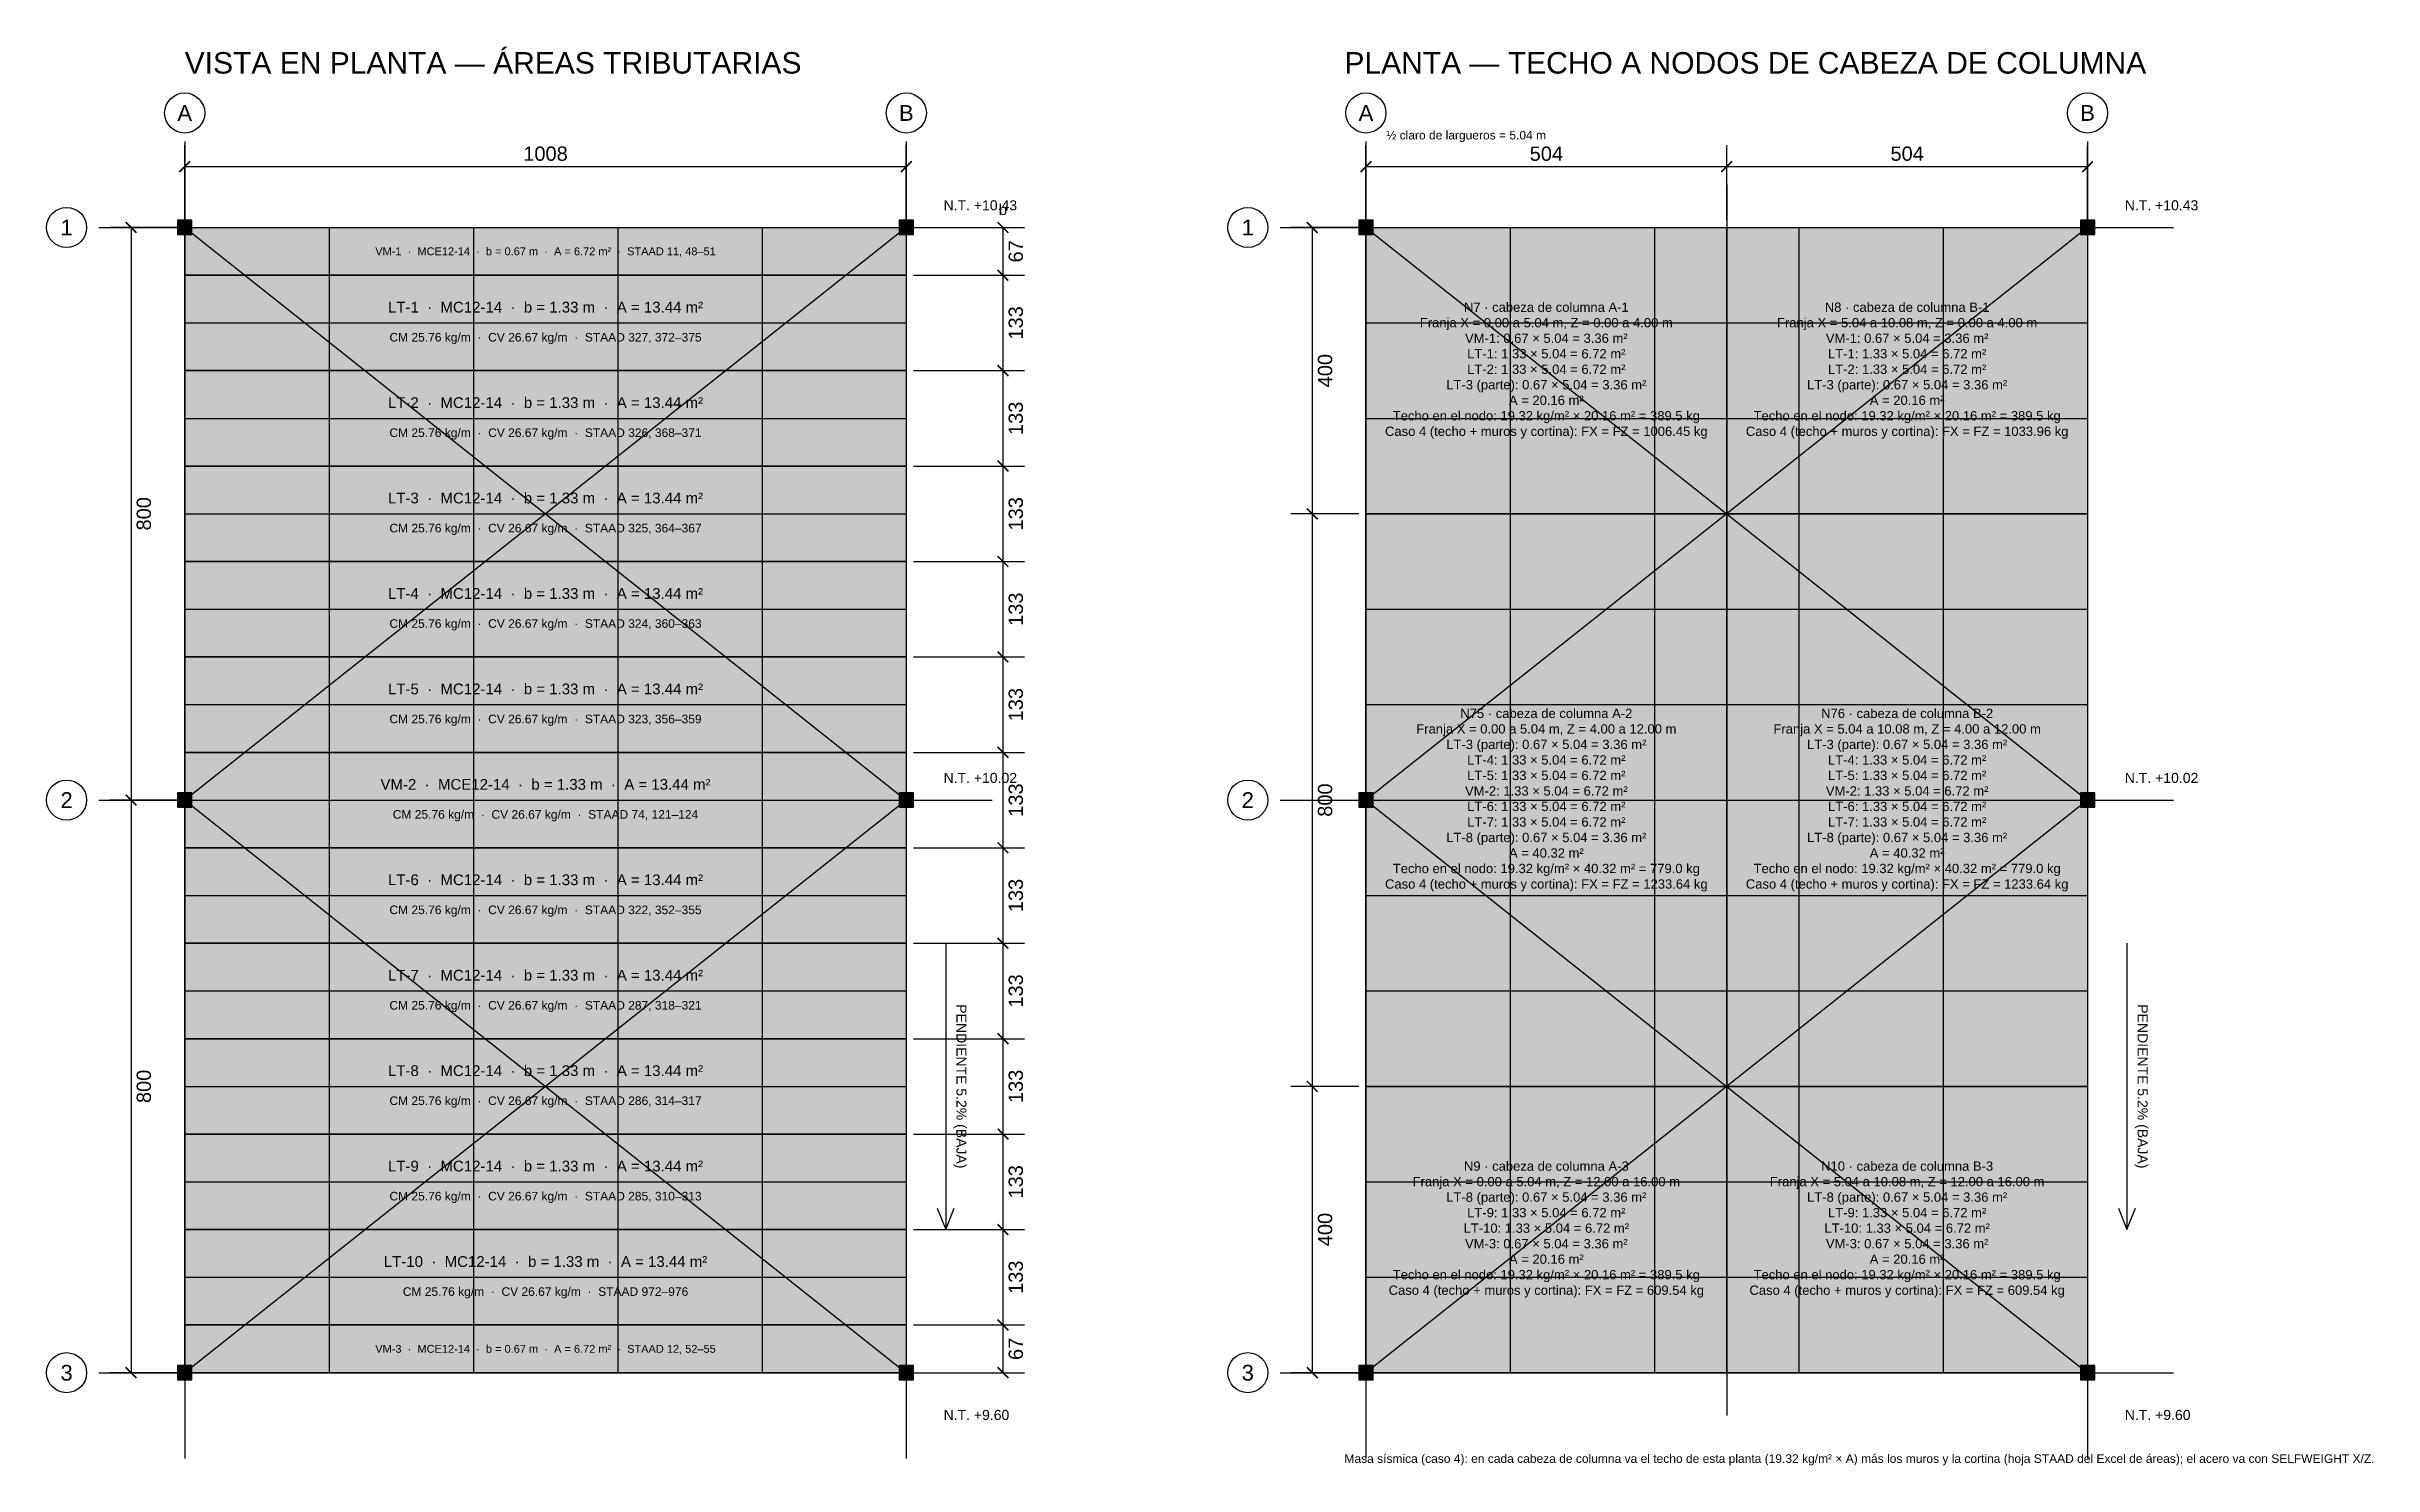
# Model space of a CAD drawing. Header units: metres. Extents: x -2.5 to 51.4, y -37.2 to 2.5.
# Drawn here: x -1.93 to 30.57, y -17.3 to 2.53 of the extents above; entities that cross this region are included whole.
import ezdxf
from ezdxf.enums import TextEntityAlignment as Align

# ---------------------------------------------------------------- set-up
doc = ezdxf.new("R2010")
doc.units = ezdxf.units.M
for name, color, linetype in [('AT-LARGUEROS', 150, 'Continuous'), ('AT-NODOS-TECHO', 1, 'Continuous'), ('AT-VIGAS', 30, 'Continuous'), ('COLUMNAS', 7, 'Continuous'), ('COTAS', 3, 'Continuous'), ('EJES', 8, 'Continuous'), ('MC12-14', 4, 'Continuous'), ('MCE12-14', 3, 'Continuous'), ('PIPS7', 8, 'Continuous'), ('TENSORES', 1, 'Continuous'), ('TEXTO', 7, 'Continuous'), ('TEXTO-AT', 250, 'Continuous'), ('TITULOS', 2, 'Continuous')]:
    doc.layers.add(name, color=color, linetype=linetype)
doc.styles.add('ARIAL', font='arial.ttf')
doc.dimstyles.new('AT-CM', dxfattribs={"dimtxt": 0.2, "dimasz": 0.15, "dimexe": 0.3, "dimexo": 0.1, "dimgap": 0.08, "dimtad": 1, "dimdec": 0, "dimlfac": 100, "dimtxsty": 'ARIAL', "dimblk": 'ARCHTICK', "dimcen": 2.5, "dimazin": 3, "dimtfac": 1, "dimtmove": 0, "dimatfit": 3})

msp = doc.modelspace()

# ---------------------------------------------------------------- texts
at = {"layer": 'COTAS', "style": 'ARIAL'}
for s, height, p in [('½ claro de largueros = 5.04 m', 0.12, (17.9, 1.29)), ('b', 0.15, (11.43, 0.25))]:
    msp.add_text(s, height=height, dxfattribs=at).set_placement(p, align=Align.MIDDLE_CENTER)
at = {"layer": 'EJES', "style": 'ARIAL'}
for s, p in [('A', (0, 1.6)), ('B', (10.08, 1.6)), ('A', (16.5, 1.6)), ('B', (26.58, 1.6)), ('1', (-1.65, 0)), ('1', (14.85, 0)), ('2', (-1.65, -8)), ('2', (14.85, -8)), ('3', (-1.65, -16)), ('3', (14.85, -16))]:
    msp.add_text(s, height=0.22, dxfattribs=at).set_placement(p, align=Align.MIDDLE_CENTER)
at = {"layer": 'TEXTO', "style": 'ARIAL'}
for s, p in [('N.T. +10.43', (10.6, 0.31)), ('N.T. +10.43', (27.1, 0.31)), ('N.T. +10.02', (10.6, -7.69)), ('N.T. +10.02', (27.1, -7.69)), ('N.T. +9.60', (10.6, -16.59)), ('N.T. +9.60', (27.1, -16.59))]:
    msp.add_text(s, height=0.14, dxfattribs=at).set_placement(p, align=Align.MIDDLE_LEFT)
for p in [(10.85, -12), (27.35, -12)]:
    msp.add_text('PENDIENTE 5.2% (BAJA)', height=0.14, rotation=-90, dxfattribs=at).set_placement(p, align=Align.MIDDLE_CENTER)
at = {"layer": 'TEXTO-AT', "style": 'ARIAL'}
for s, height, p in [('VM-1  ·  MCE12-14  ·  b = 0.67 m  ·  A = 6.72 m²  ·  STAAD 11, 48–51', 0.11, (5.04, -0.33333)), ('LT-1  ·  MC12-14  ·  b = 1.33 m  ·  A = 13.44 m²', 0.15, (5.04, -1.11333)), ('CM 25.76 kg/m  ·  CV 26.67 kg/m  ·  STAAD 327, 372–375', 0.12, (5.04, -1.53333)), ('LT-2  ·  MC12-14  ·  b = 1.33 m  ·  A = 13.44 m²', 0.15, (5.04, -2.44667)), ('CM 25.76 kg/m  ·  CV 26.67 kg/m  ·  STAAD 326, 368–371', 0.12, (5.04, -2.86668)), ('LT-3  ·  MC12-14  ·  b = 1.33 m  ·  A = 13.44 m²', 0.15, (5.04, -3.78)), ('CM 25.76 kg/m  ·  CV 26.67 kg/m  ·  STAAD 325, 364–367', 0.12, (5.04, -4.2)), ('LT-4  ·  MC12-14  ·  b = 1.33 m  ·  A = 13.44 m²', 0.15, (5.04, -5.11333)), ('CM 25.76 kg/m  ·  CV 26.67 kg/m  ·  STAAD 324, 360–363', 0.12, (5.04, -5.53333)), ('LT-5  ·  MC12-14  ·  b = 1.33 m  ·  A = 13.44 m²', 0.15, (5.04, -6.44667)), ('CM 25.76 kg/m  ·  CV 26.67 kg/m  ·  STAAD 323, 356–359', 0.12, (5.04, -6.86667)), ('VM-2  ·  MCE12-14  ·  b = 1.33 m  ·  A = 13.44 m²', 0.15, (5.04, -7.78)), ('CM 25.76 kg/m  ·  CV 26.67 kg/m  ·  STAAD 74, 121–124', 0.12, (5.04, -8.2)), ('LT-6  ·  MC12-14  ·  b = 1.33 m  ·  A = 13.44 m²', 0.15, (5.04, -9.11332)), ('CM 25.76 kg/m  ·  CV 26.67 kg/m  ·  STAAD 322, 352–355', 0.12, (5.04, -9.53332)), ('LT-7  ·  MC12-14  ·  b = 1.33 m  ·  A = 13.44 m²', 0.15, (5.04, -10.44667)), ('CM 25.76 kg/m  ·  CV 26.67 kg/m  ·  STAAD 287, 318–321', 0.12, (5.04, -10.86667)), ('LT-8  ·  MC12-14  ·  b = 1.33 m  ·  A = 13.44 m²', 0.15, (5.04, -11.78)), ('CM 25.76 kg/m  ·  CV 26.67 kg/m  ·  STAAD 286, 314–317', 0.12, (5.04, -12.2)), ('LT-9  ·  MC12-14  ·  b = 1.33 m  ·  A = 13.44 m²', 0.15, (5.04, -13.11332)), ('CM 25.76 kg/m  ·  CV 26.67 kg/m  ·  STAAD 285, 310–313', 0.12, (5.04, -13.53332)), ('LT-10  ·  MC12-14  ·  b = 1.33 m  ·  A = 13.44 m²', 0.15, (5.04, -14.44667)), ('CM 25.76 kg/m  ·  CV 26.67 kg/m  ·  STAAD 972–976', 0.12, (5.04, -14.86667)), ('VM-3  ·  MCE12-14  ·  b = 0.67 m  ·  A = 6.72 m²  ·  STAAD 12, 52–55', 0.11, (5.04, -15.66667))]:
    msp.add_text(s, height=height, dxfattribs=at).set_placement(p, align=Align.MIDDLE_CENTER)
msp.add_text('Masa sísmica (caso 4): en cada cabeza de columna va el techo de esta planta (19.32 kg/m² × A) más los muros y la cortina (hoja STAAD del Excel de áreas); el acero va con SELFWEIGHT X/Z.', height=0.12, dxfattribs=at).set_placement((16.2, -17.2), align=Align.MIDDLE_LEFT)
at = {"layer": 'TEXTO-AT', "char_height": 0.13, "attachment_point": 5, "style": 'ARIAL'}
for s, insert in [('N7 · cabeza de columna A-1\\PFranja X = 0.00 a 5.04 m, Z = 0.00 a 4.00 m\\PVM-1: 0.67 × 5.04 = 3.36 m²\\PLT-1: 1.33 × 5.04 = 6.72 m²\\PLT-2: 1.33 × 5.04 = 6.72 m²\\PLT-3 (parte): 0.67 × 5.04 = 3.36 m²\\PA = 20.16 m²\\PTecho en el nodo: 19.32 kg/m² × 20.16 m² = 389.5 kg\\PCaso 4 (techo + muros y cortina): FX = FZ = 1006.45 kg', (19.02, -2)), ('N8 · cabeza de columna B-1\\PFranja X = 5.04 a 10.08 m, Z = 0.00 a 4.00 m\\PVM-1: 0.67 × 5.04 = 3.36 m²\\PLT-1: 1.33 × 5.04 = 6.72 m²\\PLT-2: 1.33 × 5.04 = 6.72 m²\\PLT-3 (parte): 0.67 × 5.04 = 3.36 m²\\PA = 20.16 m²\\PTecho en el nodo: 19.32 kg/m² × 20.16 m² = 389.5 kg\\PCaso 4 (techo + muros y cortina): FX = FZ = 1033.96 kg', (24.06, -2)), ('N75 · cabeza de columna A-2\\PFranja X = 0.00 a 5.04 m, Z = 4.00 a 12.00 m\\PLT-3 (parte): 0.67 × 5.04 = 3.36 m²\\PLT-4: 1.33 × 5.04 = 6.72 m²\\PLT-5: 1.33 × 5.04 = 6.72 m²\\PVM-2: 1.33 × 5.04 = 6.72 m²\\PLT-6: 1.33 × 5.04 = 6.72 m²\\PLT-7: 1.33 × 5.04 = 6.72 m²\\PLT-8 (parte): 0.67 × 5.04 = 3.36 m²\\PA = 40.32 m²\\PTecho en el nodo: 19.32 kg/m² × 40.32 m² = 779.0 kg\\PCaso 4 (techo + muros y cortina): FX = FZ = 1233.64 kg', (19.02, -8)), ('N76 · cabeza de columna B-2\\PFranja X = 5.04 a 10.08 m, Z = 4.00 a 12.00 m\\PLT-3 (parte): 0.67 × 5.04 = 3.36 m²\\PLT-4: 1.33 × 5.04 = 6.72 m²\\PLT-5: 1.33 × 5.04 = 6.72 m²\\PVM-2: 1.33 × 5.04 = 6.72 m²\\PLT-6: 1.33 × 5.04 = 6.72 m²\\PLT-7: 1.33 × 5.04 = 6.72 m²\\PLT-8 (parte): 0.67 × 5.04 = 3.36 m²\\PA = 40.32 m²\\PTecho en el nodo: 19.32 kg/m² × 40.32 m² = 779.0 kg\\PCaso 4 (techo + muros y cortina): FX = FZ = 1233.64 kg', (24.06, -8)), ('N9 · cabeza de columna A-3\\PFranja X = 0.00 a 5.04 m, Z = 12.00 a 16.00 m\\PLT-8 (parte): 0.67 × 5.04 = 3.36 m²\\PLT-9: 1.33 × 5.04 = 6.72 m²\\PLT-10: 1.33 × 5.04 = 6.72 m²\\PVM-3: 0.67 × 5.04 = 3.36 m²\\PA = 20.16 m²\\PTecho en el nodo: 19.32 kg/m² × 20.16 m² = 389.5 kg\\PCaso 4 (techo + muros y cortina): FX = FZ = 609.54 kg', (19.02, -14)), ('N10 · cabeza de columna B-3\\PFranja X = 5.04 a 10.08 m, Z = 12.00 a 16.00 m\\PLT-8 (parte): 0.67 × 5.04 = 3.36 m²\\PLT-9: 1.33 × 5.04 = 6.72 m²\\PLT-10: 1.33 × 5.04 = 6.72 m²\\PVM-3: 0.67 × 5.04 = 3.36 m²\\PA = 20.16 m²\\PTecho en el nodo: 19.32 kg/m² × 20.16 m² = 389.5 kg\\PCaso 4 (techo + muros y cortina): FX = FZ = 609.54 kg', (24.06, -14))]:
    msp.add_mtext(s, dxfattribs=dict(at, insert=insert))
at = {"layer": 'TITULOS', "style": 'ARIAL'}
for s, p in [('VISTA EN PLANTA — ÁREAS TRIBUTARIAS', (0, 2.3)), ('PLANTA — TECHO A NODOS DE CABEZA DE COLUMNA', (16.2, 2.3))]:
    msp.add_text(s, height=0.3, dxfattribs=at).set_placement(p, align=Align.MIDDLE_LEFT)

# ---------------------------------------------------------------- blocks, each defined once
blk = doc.blocks.new('_ARCHTICK')
at = {"color": 0, "linetype": 'ByBlock', "const_width": 0.15}
blk.add_lwpolyline([(-0.5, -0.5), (0.5, 0.5)], dxfattribs=at)

# ---------------------------------------------------------------- dimensions: what is measured, and where the dimension line sits
at = {"layer": 'COTAS'}
for base, p1, p2 in [((0, 0.85), (0, 0), (10.08, 0)), ((16.5, 0.85), (16.5, 0), (21.54, 0)), ((21.54, 0.85), (21.54, 0), (26.58, 0))]:
    msp.add_linear_dim(base=base, p1=p1, p2=p2, dimstyle='AT-CM', dxfattribs=at).render()
for base, p1, p2 in [((-0.75, 0), (0, 0), (0, -8)), ((11.43, 0), (10.08, 0), (10.08, -0.66665)), ((15.75, 0), (16.5, 0), (16.5, -4)), ((11.43, -0.66665), (10.08, -0.66665), (10.08, -2)), ((11.43, -2), (10.08, -2), (10.08, -3.33335)), ((11.43, -3.33335), (10.08, -3.33335), (10.08, -4.66665)), ((15.75, -4), (16.5, -4), (16.5, -12)), ((11.43, -4.66665), (10.08, -4.66665), (10.08, -6)), ((11.43, -6), (10.08, -6), (10.08, -7.33335)), ((11.43, -7.33335), (10.08, -7.33335), (10.08, -8.66665)), ((-0.75, -8), (0, -8), (0, -16)), ((11.43, -8.66665), (10.08, -8.66665), (10.08, -10)), ((11.43, -10), (10.08, -10), (10.08, -11.33335)), ((11.43, -11.33335), (10.08, -11.33335), (10.08, -12.66665)), ((15.75, -12), (16.5, -12), (16.5, -16)), ((11.43, -12.66665), (10.08, -12.66665), (10.08, -14)), ((11.43, -14), (10.08, -14), (10.08, -15.33335)), ((11.43, -15.33335), (10.08, -15.33335), (10.08, -16))]:
    msp.add_linear_dim(base=base, p1=p1, p2=p2, angle=90, dimstyle='AT-CM', dxfattribs=at).render()

# ---------------------------------------------------------------- hatches: boundary and pattern name
at = {"layer": 'AT-LARGUEROS'}
h = msp.add_hatch(color=151, dxfattribs=at)
h.dxf.hatch_style = 1
h.paths.add_polyline_path([(0, -0.66665), (10.08, -0.66665), (10.08, -2), (0, -2)])
h = msp.add_hatch(color=254, dxfattribs=at)
h.dxf.hatch_style = 1
h.paths.add_polyline_path([(0, -2), (10.08, -2), (10.08, -3.33335), (0, -3.33335)])
h = msp.add_hatch(color=151, dxfattribs=at)
h.dxf.hatch_style = 1
h.paths.add_polyline_path([(0, -3.33335), (10.08, -3.33335), (10.08, -4.66665), (0, -4.66665)])
h = msp.add_hatch(color=254, dxfattribs=at)
h.dxf.hatch_style = 1
h.paths.add_polyline_path([(0, -4.66665), (10.08, -4.66665), (10.08, -6), (0, -6)])
h = msp.add_hatch(color=151, dxfattribs=at)
h.dxf.hatch_style = 1
h.paths.add_polyline_path([(0, -6), (10.08, -6), (10.08, -7.33335), (0, -7.33335)])
h = msp.add_hatch(color=254, dxfattribs=at)
h.dxf.hatch_style = 1
h.paths.add_polyline_path([(0, -8.66665), (10.08, -8.66665), (10.08, -10), (0, -10)])
h = msp.add_hatch(color=151, dxfattribs=at)
h.dxf.hatch_style = 1
h.paths.add_polyline_path([(0, -10), (10.08, -10), (10.08, -11.33335), (0, -11.33335)])
h = msp.add_hatch(color=254, dxfattribs=at)
h.dxf.hatch_style = 1
h.paths.add_polyline_path([(0, -11.33335), (10.08, -11.33335), (10.08, -12.66665), (0, -12.66665)])
h = msp.add_hatch(color=151, dxfattribs=at)
h.dxf.hatch_style = 1
h.paths.add_polyline_path([(0, -12.66665), (10.08, -12.66665), (10.08, -14), (0, -14)])
h = msp.add_hatch(color=254, dxfattribs=at)
h.dxf.hatch_style = 1
h.paths.add_polyline_path([(0, -14), (10.08, -14), (10.08, -15.33335), (0, -15.33335)])
at = {"layer": 'AT-NODOS-TECHO'}
h = msp.add_hatch(color=151, dxfattribs=at)
h.dxf.hatch_style = 1
h.paths.add_polyline_path([(16.5, 0), (21.54, 0), (21.54, -4), (16.5, -4)])
h = msp.add_hatch(color=254, dxfattribs=at)
h.dxf.hatch_style = 1
h.paths.add_polyline_path([(21.54, 0), (26.58, 0), (26.58, -4), (21.54, -4)])
h = msp.add_hatch(color=31, dxfattribs=at)
h.dxf.hatch_style = 1
h.paths.add_polyline_path([(16.5, -4), (21.54, -4), (21.54, -12), (16.5, -12)])
h = msp.add_hatch(color=51, dxfattribs=at)
h.dxf.hatch_style = 1
h.paths.add_polyline_path([(21.54, -4), (26.58, -4), (26.58, -12), (21.54, -12)])
h = msp.add_hatch(color=131, dxfattribs=at)
h.dxf.hatch_style = 1
h.paths.add_polyline_path([(16.5, -12), (21.54, -12), (21.54, -16), (16.5, -16)])
h = msp.add_hatch(color=91, dxfattribs=at)
h.dxf.hatch_style = 1
h.paths.add_polyline_path([(21.54, -12), (26.58, -12), (26.58, -16), (21.54, -16)])
at = {"layer": 'AT-VIGAS'}
h = msp.add_hatch(color=31, dxfattribs=at)
h.dxf.hatch_style = 1
h.paths.add_polyline_path([(0, 0), (10.08, 0), (10.08, -0.66665), (0, -0.66665)])
h = msp.add_hatch(color=31, dxfattribs=at)
h.dxf.hatch_style = 1
h.paths.add_polyline_path([(0, -7.33335), (10.08, -7.33335), (10.08, -8.66665), (0, -8.66665)])
h = msp.add_hatch(color=31, dxfattribs=at)
h.dxf.hatch_style = 1
h.paths.add_polyline_path([(0, -15.33335), (10.08, -15.33335), (10.08, -16), (0, -16)])
at = {"layer": 'COLUMNAS'}
h = msp.add_hatch(color=7, dxfattribs=at)
h.dxf.hatch_style = 1
h.paths.add_polyline_path([(-0.1, -0.1), (0.1, -0.1), (0.1, 0.1), (-0.1, 0.1)])
h = msp.add_hatch(color=7, dxfattribs=at)
h.dxf.hatch_style = 1
h.paths.add_polyline_path([(9.98, -0.1), (10.18, -0.1), (10.18, 0.1), (9.98, 0.1)])
h = msp.add_hatch(color=7, dxfattribs=at)
h.dxf.hatch_style = 1
h.paths.add_polyline_path([(16.4, -0.1), (16.6, -0.1), (16.6, 0.1), (16.4, 0.1)])
h = msp.add_hatch(color=7, dxfattribs=at)
h.dxf.hatch_style = 1
h.paths.add_polyline_path([(26.48, -0.1), (26.68, -0.1), (26.68, 0.1), (26.48, 0.1)])
h = msp.add_hatch(color=7, dxfattribs=at)
h.dxf.hatch_style = 1
h.paths.add_polyline_path([(-0.1, -8.1), (0.1, -8.1), (0.1, -7.9), (-0.1, -7.9)])
h = msp.add_hatch(color=7, dxfattribs=at)
h.dxf.hatch_style = 1
h.paths.add_polyline_path([(9.98, -8.1), (10.18, -8.1), (10.18, -7.9), (9.98, -7.9)])
h = msp.add_hatch(color=7, dxfattribs=at)
h.dxf.hatch_style = 1
h.paths.add_polyline_path([(16.4, -8.1), (16.6, -8.1), (16.6, -7.9), (16.4, -7.9)])
h = msp.add_hatch(color=7, dxfattribs=at)
h.dxf.hatch_style = 1
h.paths.add_polyline_path([(26.48, -8.1), (26.68, -8.1), (26.68, -7.9), (26.48, -7.9)])
h = msp.add_hatch(color=7, dxfattribs=at)
h.dxf.hatch_style = 1
h.paths.add_polyline_path([(-0.1, -16.1), (0.1, -16.1), (0.1, -15.9), (-0.1, -15.9)])
h = msp.add_hatch(color=7, dxfattribs=at)
h.dxf.hatch_style = 1
h.paths.add_polyline_path([(9.98, -16.1), (10.18, -16.1), (10.18, -15.9), (9.98, -15.9)])
h = msp.add_hatch(color=7, dxfattribs=at)
h.dxf.hatch_style = 1
h.paths.add_polyline_path([(16.4, -16.1), (16.6, -16.1), (16.6, -15.9), (16.4, -15.9)])
h = msp.add_hatch(color=7, dxfattribs=at)
h.dxf.hatch_style = 1
h.paths.add_polyline_path([(26.48, -16.1), (26.68, -16.1), (26.68, -15.9), (26.48, -15.9)])

# ---------------------------------------------------------------- linework, layer by layer
at = {"layer": 'AT-LARGUEROS'}
for points in [[(0, -0.66665), (10.08, -0.66665), (10.08, -2), (0, -2)], [(0, -2), (10.08, -2), (10.08, -3.33335), (0, -3.33335)], [(0, -3.33335), (10.08, -3.33335), (10.08, -4.66665), (0, -4.66665)], [(0, -4.66665), (10.08, -4.66665), (10.08, -6), (0, -6)], [(0, -6), (10.08, -6), (10.08, -7.33335), (0, -7.33335)], [(0, -8.66665), (10.08, -8.66665), (10.08, -10), (0, -10)], [(0, -10), (10.08, -10), (10.08, -11.33335), (0, -11.33335)], [(0, -11.33335), (10.08, -11.33335), (10.08, -12.66665), (0, -12.66665)], [(0, -12.66665), (10.08, -12.66665), (10.08, -14), (0, -14)], [(0, -14), (10.08, -14), (10.08, -15.33335), (0, -15.33335)]]:
    msp.add_lwpolyline(points, close=True, dxfattribs=at)
at = {"layer": 'AT-NODOS-TECHO'}
for points in [[(16.5, 0), (21.54, 0), (21.54, -4), (16.5, -4)], [(21.54, 0), (26.58, 0), (26.58, -4), (21.54, -4)], [(16.5, -4), (21.54, -4), (21.54, -12), (16.5, -12)], [(21.54, -4), (26.58, -4), (26.58, -12), (21.54, -12)], [(16.5, -12), (21.54, -12), (21.54, -16), (16.5, -16)], [(21.54, -12), (26.58, -12), (26.58, -16), (21.54, -16)]]:
    msp.add_lwpolyline(points, close=True, dxfattribs=at)
for centre in [(16.5, 0), (26.58, 0), (16.5, -8), (26.58, -8), (16.5, -16), (26.58, -16)]:
    msp.add_circle(centre, 0.09, dxfattribs=at)
at = {"layer": 'AT-VIGAS'}
for points in [[(0, 0), (10.08, 0), (10.08, -0.66665), (0, -0.66665)], [(0, -7.33335), (10.08, -7.33335), (10.08, -8.66665), (0, -8.66665)], [(0, -15.33335), (10.08, -15.33335), (10.08, -16), (0, -16)]]:
    msp.add_lwpolyline(points, close=True, dxfattribs=at)
at = {"layer": 'COLUMNAS'}
for points in [[(-0.1, -0.1), (0.1, -0.1), (0.1, 0.1), (-0.1, 0.1)], [(9.98, -0.1), (10.18, -0.1), (10.18, 0.1), (9.98, 0.1)], [(16.4, -0.1), (16.6, -0.1), (16.6, 0.1), (16.4, 0.1)], [(26.48, -0.1), (26.68, -0.1), (26.68, 0.1), (26.48, 0.1)], [(-0.1, -8.1), (0.1, -8.1), (0.1, -7.9), (-0.1, -7.9)], [(9.98, -8.1), (10.18, -8.1), (10.18, -7.9), (9.98, -7.9)], [(16.4, -8.1), (16.6, -8.1), (16.6, -7.9), (16.4, -7.9)], [(26.48, -8.1), (26.68, -8.1), (26.68, -7.9), (26.48, -7.9)], [(-0.1, -16.1), (0.1, -16.1), (0.1, -15.9), (-0.1, -15.9)], [(9.98, -16.1), (10.18, -16.1), (10.18, -15.9), (9.98, -15.9)], [(16.4, -16.1), (16.6, -16.1), (16.6, -15.9), (16.4, -15.9)], [(26.48, -16.1), (26.68, -16.1), (26.68, -15.9), (26.48, -15.9)]]:
    msp.add_lwpolyline(points, close=True, dxfattribs=at)
at = {"layer": 'EJES'}
for p, q in [((0, 1.2), (0, -17.2)), ((10.08, 1.2), (10.08, -17.2)), ((16.5, 1.2), (16.5, -17.2)), ((26.58, 1.2), (26.58, -17.2)), ((21.54, 0.6), (21.54, -16.6)), ((-1.2, 0), (11.28, 0)), ((15.3, 0), (27.78, 0)), ((-1.2, -8), (11.28, -8)), ((15.3, -8), (27.78, -8)), ((-1.2, -16), (11.28, -16)), ((15.3, -16), (27.78, -16))]:
    msp.add_line(p, q, dxfattribs=at)
for centre in [(0, 1.6), (10.08, 1.6), (16.5, 1.6), (26.58, 1.6), (-1.65, 0), (14.85, 0), (-1.65, -8), (14.85, -8), (-1.65, -16), (14.85, -16)]:
    msp.add_circle(centre, 0.28, dxfattribs=at)
at = {"layer": 'MC12-14'}
for p, q in [((0, -1.3333), (10.08, -1.3333)), ((16.5, -1.3333), (26.58, -1.3333)), ((0, -2.6667), (10.08, -2.6667)), ((16.5, -2.6667), (26.58, -2.6667)), ((0, -4), (10.08, -4)), ((16.5, -4), (26.58, -4)), ((0, -5.3333), (10.08, -5.3333)), ((16.5, -5.3333), (26.58, -5.3333)), ((0, -6.6667), (10.08, -6.6667)), ((16.5, -6.6667), (26.58, -6.6667)), ((0, -9.3333), (10.08, -9.3333)), ((16.5, -9.3333), (26.58, -9.3333)), ((0, -10.6667), (10.08, -10.6667)), ((16.5, -10.6667), (26.58, -10.6667)), ((0, -12), (10.08, -12)), ((16.5, -12), (26.58, -12)), ((0, -13.3333), (10.08, -13.3333)), ((16.5, -13.3333), (26.58, -13.3333)), ((0, -14.6667), (10.08, -14.6667)), ((16.5, -14.6667), (26.58, -14.6667))]:
    msp.add_line(p, q, dxfattribs=at)
at = {"layer": 'MCE12-14'}
for p, q in [((0, 0), (10.08, 0)), ((0, 0), (0, -16)), ((10.08, 0), (10.08, -16)), ((16.5, 0), (26.58, 0)), ((16.5, 0), (16.5, -16)), ((26.58, 0), (26.58, -16)), ((0, -8), (10.08, -8)), ((16.5, -8), (26.58, -8)), ((0, -16), (10.08, -16)), ((16.5, -16), (26.58, -16))]:
    msp.add_line(p, q, dxfattribs=at)
at = {"layer": 'PIPS7'}
for p, q in [((2.016, 0), (2.016, -16)), ((4.032, 0), (4.032, -16)), ((6.048, 0), (6.048, -16)), ((8.064, 0), (8.064, -16)), ((18.516, 0), (18.516, -16)), ((20.532, 0), (20.532, -16)), ((22.548, 0), (22.548, -16)), ((24.564, 0), (24.564, -16))]:
    msp.add_line(p, q, dxfattribs=at)
at = {"layer": 'TENSORES'}
for p, q in [((0, 0), (10.08, -8)), ((10.08, 0), (0, -8)), ((16.5, 0), (26.58, -8)), ((26.58, 0), (16.5, -8)), ((0, -8), (10.08, -16)), ((10.08, -8), (0, -16)), ((16.5, -8), (26.58, -16)), ((26.58, -8), (16.5, -16))]:
    msp.add_line(p, q, dxfattribs=at)
at = {"layer": 'TEXTO'}
for p, q in [((10.63, -10), (10.63, -14)), ((27.13, -10), (27.13, -14))]:
    msp.add_line(p, q, dxfattribs=at)
for points in [[(10.51, -13.7), (10.63, -14), (10.75, -13.7)], [(27.01, -13.7), (27.13, -14), (27.25, -13.7)]]:
    msp.add_lwpolyline(points, dxfattribs=at)

msp.set_redraw_order([(e.dxf.handle, doc.entitydb.next_handle()) for e in msp.query("TEXT MTEXT ATTDEF DIMENSION ARC_DIMENSION")])  # texts and dimensions are drawn at this point

doc.saveas('drawing.dxf')
